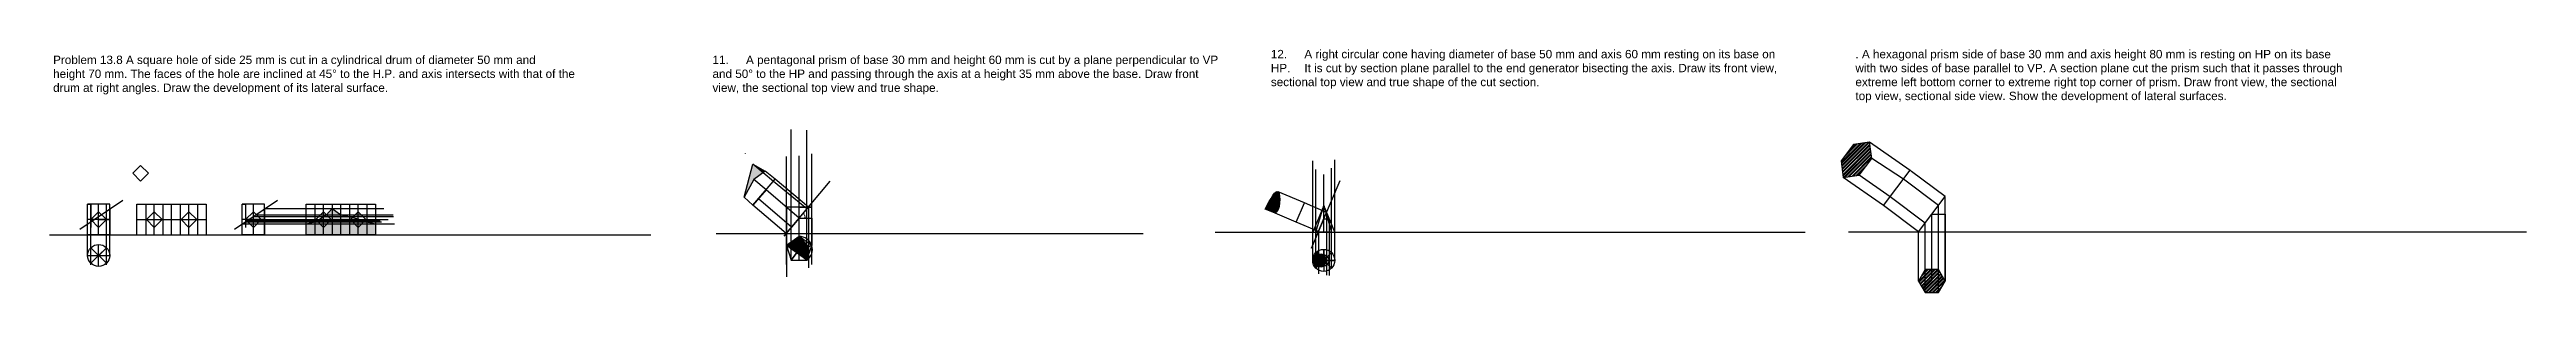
# Model space of a CAD drawing. Header units: millimetres. Extents: x 186 to 71940, y -203 to 575.
# Drawn here: x 39051 to 44660, y -135 to 416 of the extents above; entities that cross this region are included whole.
import ezdxf

# ---------------------------------------------------------------- set-up
doc = ezdxf.new("R2010")
doc.units = ezdxf.units.MM
doc.header["$MEASUREMENT"] = 0
doc.styles.get("Standard").update_dxf_attribs({"font": 'arial.ttf'})
doc.dimstyles.get("Standard").update_dxf_attribs({"dimscale": 10, "dimtxt": 0.18, "dimasz": 0.18, "dimexe": 0.18, "dimexo": 0.0625, "dimgap": 0.09, "dimtad": 0, "dimtih": 1, "dimtoh": 1, "dimdec": 1, "dimzin": 0, "dimdsep": 46, "dimtxsty": 'Standard', "dimcen": 0.09, "dimadec": 0, "dimazin": 0, "dimtfac": 1, "dimtdec": 1, "dimtofl": 0, "dimtmove": 0, "dimatfit": 3, "dimfxl": 1, "dimtolj": 1, "dimtzin": 0, "dimarcsym": 0})

msp = doc.modelspace()

# ---------------------------------------------------------------- texts
at = {"color": 7, "true_color": 0xffffff, "char_height": 18.971, "attachment_point": 1}
for s, insert in [('Problem 13.8 A square hole of side 25 mm is cut in a cylindrical drum of diameter 50 mm and \\Pheight 70 mm. The faces of the hole are inclined at 45° to the H.P. and axis intersects with that of the \\Pdrum at right angles. Draw the development of its lateral surface.', (39059.07, 401.85)), ('11.^IA pentagonal prism of base 30 mm and height 60 mm is cut by a plane perpendicular to VP \\Pand 50° to the HP and passing through the axis at a height 35 mm above the base. Draw front \\Pview, the sectional top view and true shape.', (40552.38, 401.85)), ('12.^IA right circular cone having diameter of base 50 mm and axis 60 mm resting on its base on \\PHP.^IIt is cut by section plane parallel to the end generator bisecting the axis. Draw its front view, \\Psectional top view and true shape of the cut section.', (41816.89, 414.82)), ('. A hexagonal prism side of base 30 mm and axis height 80 mm is resting on HP on its base \\Pwith two sides of base parallel to VP. A section plane cut the prism such that it passes through \\Pextreme left bottom corner to extreme right top corner of prism. Draw front view, the sectional \\Ptop view, sectional side view. Show the development of lateral surfaces.', (43140.75, 414.82))]:
    msp.add_mtext_dynamic_manual_height_columns(s, width=38495.3296, gutter_width=94.86, heights=[151.75], dxfattribs=dict(at, insert=insert))

# ---------------------------------------------------------------- blocks, each defined once
blk = doc.blocks.new('*D115')
at = {"color": 0, "lineweight": -2, "transparency": 16777216}
for start, end in [(33.3912, 42.7531), (7.2469, 17.1506)]:
    blk.add_arc((40748.5, 33.2), 14.2, start, end, dxfattribs=at)
at = {"color": 0, "lineweight": -3, "transparency": 16777216}
for points in [[(40758.8, 42.6), (40759.2, 43.1), (40757.7, 44.1)], [(40763, 35), (40762.4, 35), (40762.8, 33.2)]]:
    blk.add_solid(points, dxfattribs=at)
at = {"layer": 'Defpoints', "color": 0, "lineweight": -3, "transparency": 16777216}
for p in [(40818.9, 117), (40748.5, 33.2), (40748.5, 33.2), (40762.2, 37.3), (40777.1, 33.2)]:
    blk.add_point(p, dxfattribs=at)
at = {"color": 0, "lineweight": -3, "transparency": 16777216, "insert": (40761.5, 39.2), "char_height": 1.8, "attachment_point": 5}
blk.add_mtext('\\A1;50°', dxfattribs=at)

# ---------------------------------------------------------------- dimensions: what is measured, and where the dimension line sits
at = {"color": 2, "lineweight": -3}
dim = msp.add_angular_dim_2l(base=(40762.19, 37.28), line1=((40748.55, 33.2), (40818.87, 117.01)), line2=((40748.55, 33.2), (40777.08, 33.2)), dimstyle='Standard', dxfattribs=at)
dim.commit()
dim.dimension.update_dxf_attribs({"geometry": '*D115', "text_midpoint": (40761.45, 39.21)})

# ---------------------------------------------------------------- hatches: boundary and pattern name
at = {"lineweight": -3, "true_color": 0xffffff, "transparency": 33554687}
h = msp.add_hatch(dxfattribs=at)
h.set_pattern_fill('ANSI32', scale=15, style=0)
h.paths.add_polyline_path([(43108.29, 162.91), (43113.13, 125.82), (43113.16, 125.8), (43149.44, 130.9), (43177.76, 168.42), (43172.93, 205.53), (43136.62, 200.43)])
at = {"lineweight": -3, "true_color": 0xffffff, "transparency": 33554483}
h = msp.add_hatch(color=7, dxfattribs=at)
h.dxf.hatch_style = 1
h.paths.add_polyline_path([(40666.84, 136.41), (40644.04, 155.55), (40623.72, 80.6), (40646.14, 120.81)])
h = msp.add_hatch(color=7, dxfattribs=at)
h.dxf.hatch_style = 1
h.paths.add_polyline_path([(40644.04, 155.55), (40666.84, 136.41), (40671.83, 140.17)])
at = {"lineweight": -3, "transparency": 33554483}
h = msp.add_hatch(color=4, dxfattribs=at)
h.set_gradient(color1=(0, 0, 255), color2=(255, 255, 0), name='SPHERICAL')
edge = h.paths.add_edge_path()
edge.add_spline(control_points=[(41826.55, 44.54), (41838.09, 48.93), (41840.44, 122.66), (41816.33, 76.88), (41804.27, 54)], knot_values=[0, 0, 0, 0, 48.7868242, 97.5488403, 97.5488403, 97.5488403, 97.5488403], degree=3, periodic=0)
edge.add_line((41804.27, 54), (41826.55, 44.54))
at = {"lineweight": -3, "true_color": 0xf8f6b0, "transparency": 33554483}
h = msp.add_hatch(color=51, dxfattribs=at)
h.dxf.hatch_style = 1
h.set_gradient(color1=(0, 0, 255), color2=(255, 255, 0), name='CYLINDER')
h.paths.add_polyline_path([(39651.87, 20.15), (39632.24, 20.15), (39632.24, -4.87), (39651.87, -4.87)])
h.paths.add_polyline_path([(39651.87, 25.09), (39632.24, 20.15), (39651.87, 20.15)])
h.paths.add_polyline_path([(39658.78, 25.09), (39651.87, 25.09), (39651.87, 20.15), (39663.72, 20.15)])
h.paths.add_polyline_path([(39671.49, 12.38), (39663.72, 20.15), (39651.87, 20.15), (39651.87, -4.87), (39671.49, -4.87)])
h.paths.add_polyline_path([(39691.12, 20.15), (39679.18, 20.15), (39671.49, 12.47), (39671.49, -4.87), (39691.12, -4.87)])
h.paths.add_polyline_path([(39710.72, 20.15), (39691.12, 20.15), (39691.12, -4.87), (39710.74, -4.87)])
h.paths.add_polyline_path([(39730.37, 20.15), (39710.74, 20.15), (39710.74, -4.87), (39730.37, -4.87)])
h.paths.add_polyline_path([(39749.99, 12.48), (39749.91, 12.39), (39742.15, 20.15), (39730.37, 20.15), (39730.37, -4.87), (39749.99, -4.87)])
h.paths.add_polyline_path([(39769.62, 20.15), (39757.67, 20.15), (39749.99, 12.48), (39749.99, -4.87), (39769.62, -4.87)])
h.paths.add_polyline_path([(39789.19, 20.15), (39769.62, 20.15), (39769.62, -4.87), (39789.19, -4.87)])
h.paths.add_polyline_path([(39769.62, 25.09), (39769.62, 20.15), (39789.19, 20.15)])
h.paths.add_polyline_path([(39769.62, 25.09), (39762.61, 25.09), (39757.67, 20.15), (39769.62, 20.15)])
h.paths.add_polyline_path([(39762.61, 25.09), (39749.99, 25.09), (39749.99, 20.15), (39757.67, 20.15)])
h.paths.add_polyline_path([(39757.67, 20.15), (39749.99, 20.15), (39749.99, 12.48)], flags=17)
h.paths.add_polyline_path([(39749.99, 20.15), (39742.15, 20.15), (39749.91, 12.39), (39749.99, 12.48)], flags=17)
h.paths.add_polyline_path([(39749.99, 25.09), (39737.2, 25.09), (39742.15, 20.15), (39749.99, 20.15)])
h.paths.add_polyline_path([(39737.2, 25.09), (39730.37, 25.09), (39730.37, 20.15), (39742.15, 20.15)])
h.paths.add_polyline_path([(39730.37, 25.09), (39710.74, 25.09), (39710.74, 20.15), (39730.37, 20.15)])
h.paths.add_polyline_path([(39710.72, 25.09), (39691.12, 25.09), (39691.12, 20.15), (39710.72, 20.15)])
h.paths.add_polyline_path([(39691.12, 25.09), (39684.12, 25.09), (39679.18, 20.15), (39691.12, 20.15)])
h.paths.add_polyline_path([(39679.18, 20.15), (39671.49, 20.15), (39671.49, 12.47)], flags=17)
h.paths.add_polyline_path([(39671.49, 20.15), (39663.72, 20.15), (39671.45, 12.42), (39671.49, 12.47)], flags=17)
h.paths.add_polyline_path([(39671.49, 25.09), (39658.78, 25.09), (39663.72, 20.15), (39671.49, 20.15)])
h.paths.add_polyline_path([(39684.12, 25.09), (39671.49, 25.09), (39671.49, 20.15), (39679.18, 20.15)])
h.paths.add_polyline_path([(39671.49, 27.1), (39656.77, 27.1), (39658.78, 25.09), (39671.49, 25.09)])
h.paths.add_polyline_path([(39686.13, 27.1), (39671.49, 27.1), (39671.49, 25.09), (39684.12, 25.09)])
h.paths.add_polyline_path([(39671.49, 30.07), (39661.05, 30.07), (39656.77, 27.1), (39671.49, 27.1)])
h.paths.add_polyline_path([(39689.1, 30.07), (39671.49, 30.07), (39671.49, 27.1), (39686.13, 27.1)])
h.paths.add_polyline_path([(39671.49, 37.03), (39671.07, 37.03), (39661.08, 30.09), (39671.49, 30.1)])
h.paths.add_polyline_path([(39682.2, 37.03), (39671.49, 37.03), (39671.49, 30.1), (39689.11, 30.11)])
h.paths.add_polyline_path([(39691.12, 37.03), (39682.2, 37.03), (39689.11, 30.11), (39691.12, 30.12)])
h.paths.add_polyline_path([(39691.12, 30.07), (39689.1, 30.07), (39686.13, 27.1), (39691.12, 27.1)])
h.paths.add_polyline_path([(39710.71, 30.07), (39691.12, 30.07), (39691.12, 27.1), (39710.72, 27.1)])
h.paths.add_polyline_path([(39691.12, 27.1), (39686.13, 27.1), (39684.12, 25.09), (39691.12, 25.09)])
h.paths.add_polyline_path([(39710.72, 27.1), (39691.12, 27.1), (39691.12, 25.09), (39710.72, 25.09)])
h.paths.add_polyline_path([(39730.37, 27.1), (39710.74, 27.1), (39710.74, 25.09), (39730.37, 25.09)])
h.paths.add_polyline_path([(39730.37, 30.07), (39710.74, 30.07), (39710.74, 27.1), (39730.37, 27.1)])
h.paths.add_polyline_path([(39749.99, 30.07), (39732.23, 30.07), (39732.23, 30.07), (39735.2, 27.1), (39749.99, 27.1)])
h.paths.add_polyline_path([(39749.99, 27.1), (39735.2, 27.1), (39737.2, 25.09), (39749.99, 25.09)])
h.paths.add_polyline_path([(39735.2, 27.1), (39730.37, 27.1), (39730.37, 25.09), (39737.2, 25.09)])
h.paths.add_polyline_path([(39732.23, 30.07), (39730.37, 30.07), (39730.37, 27.1), (39735.2, 27.1)])
h.paths.add_polyline_path([(39754.37, 30.07), (39749.99, 30.07), (39749.99, 27.1), (39764.61, 27.1)])
h.paths.add_polyline_path([(39764.61, 27.1), (39749.99, 27.1), (39749.99, 25.09), (39762.61, 25.09)])
h.paths.add_polyline_path([(39710.71, 37.03), (39691.12, 37.03), (39691.12, 30.12), (39710.71, 30.13)])
h.paths.add_polyline_path([(39730.37, 37.03), (39710.74, 37.03), (39710.74, 30.07), (39730.37, 30.07)])
h.paths.add_polyline_path([(39710.71, 41.16), (39691.12, 41.16), (39691.12, 37.03), (39710.71, 37.03)])
h.paths.add_polyline_path([(39691.12, 41.16), (39678.07, 41.16), (39682.2, 37.03), (39691.12, 37.03)])
h.paths.add_polyline_path([(39678.07, 41.16), (39671.49, 37.28), (39671.49, 37.03), (39682.2, 37.03)])
h.paths.add_polyline_path([(39691.12, 55.07), (39678.07, 41.16), (39691.12, 41.16)])
h.paths.add_polyline_path([(39691.12, 55.07), (39691.12, 41.16), (39710.71, 41.16), (39710.71, 41.19)])
h.paths.add_polyline_path([(39710.74, 41.16), (39710.74, 37.03), (39730.37, 37.03)])
h.paths.add_polyline_path([(39737.21, 35.04), (39730.37, 37.03), (39730.37, 30.07), (39732.23, 30.07)])
h.paths.add_polyline_path([(39737.21, 35.04), (39732.23, 30.07), (39749.99, 30.07), (39749.99, 31.34)])
at = {"lineweight": -3, "transparency": 33554483}
h = msp.add_hatch(color=5, dxfattribs=at)
h.dxf.hatch_style = 1
h.set_gradient(color1=(0, 0, 255), color2=(255, 255, 0), name='INVSPHERICAL')
h.paths.add_polyline_path([(40748.55, -7.98), (40730.91, -20.79), (40730.91, -32.25), (40748.55, -37.98)])
h.paths.add_polyline_path([(40730.91, -20.79), (40720.01, -28.7), (40730.91, -32.25)])
h.paths.add_polyline_path([(40730.91, -32.25), (40730.91, -36.62), (40743.1, -45.48), (40748.55, -37.98)])
h.paths.add_polyline_path([(40730.91, -32.25), (40720.01, -28.7), (40730.91, -36.62)])
h.paths.add_polyline_path([(40748.55, -37.98), (40743.1, -45.48), (40748.55, -49.43)])
h.paths.add_polyline_path([(40748.55, -37.98), (40748.55, -49.43), (40766.18, -62.25)], flags=17)
h.paths.add_polyline_path([(40766.18, -32.25), (40748.55, -37.98), (40766.18, -62.25)])
h.paths.add_polyline_path([(40766.18, -27.46), (40748.55, -7.98), (40748.55, -37.98), (40766.18, -32.25)])
at = {"lineweight": -3, "true_color": 0xffffff, "transparency": 33554483}
h = msp.add_hatch(color=7, dxfattribs=at)
h.dxf.hatch_style = 1
h.paths.add_polyline_path([(40769.52, -31.16), (40766.18, -32.25), (40766.18, -62.25)])
h.paths.add_polyline_path([(40766.18, -27.46), (40766.18, -32.25), (40769.52, -31.16)])
at = {"lineweight": -3, "transparency": 33554483}
h = msp.add_hatch(color=4, dxfattribs=at)
h.set_gradient(color1=(0, 0, 255), color2=(255, 255, 0), name='SPHERICAL')
edge = h.paths.add_edge_path(flags=17)
edge.add_spline(control_points=[(41924.49, -50.48), (41920.97, -52.91), (41919.17, -57.76), (41919.11, -62.64)], knot_values=[38.6954331, 38.6954331, 38.6954331, 38.6954331, 50.8092693, 50.8092693, 50.8092693, 50.8092693], degree=3, periodic=0)
edge.add_line((41919.11, -62.64), (41924.49, -62.64))
edge.add_line((41924.49, -62.64), (41924.49, -50.48))
edge = h.paths.add_edge_path()
edge.add_spline(control_points=[(41923.79, -51.02), (41923.42, -51.33), (41923.08, -51.66), (41922.75, -52.02)], knot_values=[48.6227414, 48.6227414, 48.6227414, 48.6227414, 49.9744528, 49.9744528, 49.9744528, 49.9744528], degree=3, periodic=0)
edge.add_spline(control_points=[(41924.29, -50.63), (41924.12, -50.75), (41923.96, -50.88), (41923.79, -51.01)], knot_values=[49.9811319, 49.9811319, 49.9811319, 49.9811319, 50.578676, 50.578676, 50.578676, 50.578676], degree=3, periodic=0)
edge.add_spline(control_points=[(41924.3, -50.62), (41924.36, -50.58), (41924.43, -50.53), (41924.49, -50.48)], knot_values=[50.5852146, 50.5852146, 50.5852146, 50.5852146, 50.8092693, 50.8092693, 50.8092693, 50.8092693], degree=3, periodic=0)
edge.add_line((41924.49, -50.48), (41918.97, -44.96))
edge.add_line((41918.97, -44.96), (41918.97, -62.64))
edge.add_line((41918.97, -62.64), (41919.11, -62.64))
edge.add_spline(control_points=[(41919.11, -62.64), (41919.12, -62.17), (41919.14, -61.71), (41919.18, -61.24)], knot_values=[38.6954331, 38.6954331, 38.6954331, 38.6954331, 39.8553982, 39.8553982, 39.8553982, 39.8553982], degree=3, periodic=0)
edge.add_spline(control_points=[(41919.35, -59.8), (41919.28, -60.24), (41919.22, -60.68), (41919.19, -61.13)], knot_values=[39.9487709, 39.9487709, 39.9487709, 39.9487709, 41.0640586, 41.0640586, 41.0640586, 41.0640586], degree=3, periodic=0)
edge.add_spline(control_points=[(41919.6, -58.46), (41919.51, -58.86), (41919.43, -59.27), (41919.36, -59.69)], knot_values=[41.1564179, 41.1564179, 41.1564179, 41.1564179, 42.2137319, 42.2137319, 42.2137319, 42.2137319], degree=3, periodic=0)
edge.add_spline(control_points=[(41920.26, -56.24), (41920.01, -56.93), (41919.79, -57.64), (41919.62, -58.37)], knot_values=[42.2871772, 42.2871772, 42.2871772, 42.2871772, 44.1878183, 44.1878183, 44.1878183, 44.1878183], degree=3, periodic=0)
edge.add_spline(control_points=[(41920.6, -55.42), (41920.49, -55.67), (41920.38, -55.92), (41920.29, -56.18)], knot_values=[44.2473719, 44.2473719, 44.2473719, 44.2473719, 44.959827, 44.959827, 44.959827, 44.959827], degree=3, periodic=0)
edge.add_spline(control_points=[(41921.04, -54.51), (41920.89, -54.79), (41920.75, -55.08), (41920.62, -55.38)], knot_values=[45.0070397, 45.0070397, 45.0070397, 45.0070397, 45.8618746, 45.8618746, 45.8618746, 45.8618746], degree=3, periodic=0)
edge.add_spline(control_points=[(41921.46, -53.76), (41921.32, -53.99), (41921.19, -54.22), (41921.06, -54.46)], knot_values=[45.9079526, 45.9079526, 45.9079526, 45.9079526, 46.6311615, 46.6311615, 46.6311615, 46.6311615], degree=3, periodic=0)
edge.add_spline(control_points=[(41921.82, -53.21), (41921.7, -53.38), (41921.59, -53.55), (41921.48, -53.73)], knot_values=[46.6648099, 46.6648099, 46.6648099, 46.6648099, 47.2320507, 47.2320507, 47.2320507, 47.2320507], degree=3, periodic=0)
edge.add_spline(control_points=[(41922.32, -52.53), (41922.16, -52.74), (41922, -52.95), (41921.84, -53.18)], knot_values=[47.2650834, 47.2650834, 47.2650834, 47.2650834, 48.0053673, 48.0053673, 48.0053673, 48.0053673], degree=3, periodic=0)
edge.add_spline(control_points=[(41922.74, -52.04), (41922.6, -52.19), (41922.47, -52.35), (41922.34, -52.51)], knot_values=[48.0256849, 48.0256849, 48.0256849, 48.0256849, 48.6028223, 48.6028223, 48.6028223, 48.6028223], degree=3, periodic=0)
h.paths.add_polyline_path([(41918.97, -44.96, 0.1989124), (41911.65, -62.64), (41918.97, -62.64)])
h.paths.add_polyline_path([(41918.97, -62.64), (41911.65, -62.64, 0.1989124), (41918.97, -80.32)])
edge = h.paths.add_edge_path(flags=17)
edge.add_line((41924.49, -62.64), (41919.11, -62.64))
edge.add_spline(control_points=[(41919.11, -62.64), (41919.05, -67.59), (41920.77, -72.55), (41924.29, -75)], knot_values=[26.3941174, 26.3941174, 26.3941174, 26.3941174, 38.6954331, 38.6954331, 38.6954331, 38.6954331], degree=3, periodic=0)
edge.add_line((41924.29, -75), (41924.49, -74.79))
edge.add_line((41924.49, -74.79), (41924.49, -62.64))
edge = h.paths.add_edge_path()
edge.add_spline(control_points=[(41924.29, -75), (41917.31, -70.15), (41917.38, -55.36), (41924.49, -50.48)], knot_values=[26.3941174, 26.3941174, 26.3941174, 26.3941174, 50.8092693, 50.8092693, 50.8092693, 50.8092693], degree=3, periodic=0)
edge.add_line((41924.49, -50.48), (41924.49, -40.79))
edge.add_arc((41936.65, -62.64), 25, 119.08824, 135)
edge.add_line((41918.97, -44.96), (41918.97, -80.32))
edge.add_line((41918.97, -80.32), (41924.29, -75))
h = msp.add_hatch(color=4, dxfattribs=at)
h.set_gradient(color1=(0, 0, 255), color2=(255, 255, 0), name='SPHERICAL')
edge = h.paths.add_edge_path()
edge.add_spline(control_points=[(41919.11, -62.64), (41919.17, -57.76), (41920.97, -52.91), (41924.49, -50.48)], knot_values=[38.6954331, 38.6954331, 38.6954331, 38.6954331, 50.8092693, 50.8092693, 50.8092693, 50.8092693], degree=3, periodic=0)
edge.add_line((41924.49, -50.48), (41918.97, -44.96))
edge.add_line((41918.97, -44.96), (41918.97, -62.64))
edge.add_line((41918.97, -62.64), (41919.11, -62.64))
at = {"lineweight": -3, "true_color": 0xffffff, "transparency": 33554483}
h = msp.add_hatch(color=7, dxfattribs=at)
h.set_gradient(color1=(0, 0, 255), color2=(255, 255, 0), name='SPHERICAL')
h.paths.add_polyline_path([(41924.49, -50.48), (41924.49, -62.64), (41936.65, -62.64)], flags=16)
edge = h.paths.add_edge_path()
edge.add_spline(control_points=[(41936.65, -50.14), (41933.32, -48.08), (41928.03, -48.05), (41924.49, -50.48)], knot_values=[0, 0, 0, 0, 12.1588278, 12.1588278, 12.1588278, 12.1588278], degree=3, periodic=0)
edge.add_line((41924.49, -50.48), (41936.65, -62.64))
edge.add_line((41936.65, -62.64), (41936.65, -50.14))
h.paths.add_polyline_path([(41936.65, -62.64), (41924.49, -62.64), (41924.49, -74.79)], flags=17)
edge = h.paths.add_edge_path()
edge.add_line((41936.65, -62.64), (41924.49, -74.79))
edge.add_line((41924.49, -74.79), (41924.49, -75.14))
edge.add_spline(control_points=[(41924.49, -75.14), (41928.03, -77.46), (41933.32, -77.27), (41936.65, -75.14)], knot_values=[0, 0, 0, 0, 12.153901, 12.153901, 12.153901, 12.153901], degree=3, periodic=0)
edge.add_line((41936.65, -75.14), (41936.65, -62.64))
edge = h.paths.add_edge_path()
edge.add_spline(control_points=[(41936.65, -75.14), (41939.19, -73.51), (41940.6, -70.75), (41941.61, -67.6)], knot_values=[4.7015435, 4.7015435, 4.7015435, 4.7015435, 14.0014672, 14.0014672, 14.0014672, 14.0014672], degree=3, periodic=0)
edge.add_line((41941.61, -67.6), (41936.65, -62.64))
edge.add_line((41936.65, -62.64), (41936.65, -75.14))
edge = h.paths.add_edge_path()
edge.add_spline(control_points=[(41941.61, -67.6), (41942.12, -66.01), (41942.54, -64.33), (41942.96, -62.64)], knot_values=[0, 0, 0, 0, 4.7015435, 4.7015435, 4.7015435, 4.7015435], degree=3, periodic=0)
edge.add_line((41942.96, -62.64), (41936.65, -62.64))
edge.add_line((41936.65, -62.64), (41941.61, -67.6))
edge = h.paths.add_edge_path()
edge.add_spline(control_points=[(41942.96, -62.64), (41942.54, -60.95), (41942.13, -59.26), (41941.62, -57.67)], knot_values=[72.2956554, 72.2956554, 72.2956554, 72.2956554, 76.9695644, 76.9695644, 76.9695644, 76.9695644], degree=3, periodic=0)
edge.add_line((41941.62, -57.67), (41936.65, -62.64))
edge.add_line((41936.65, -62.64), (41942.96, -62.64))
edge = h.paths.add_edge_path()
edge.add_spline(control_points=[(41941.62, -57.67), (41940.6, -54.49), (41939.2, -51.72), (41936.65, -50.14)], knot_values=[62.9680971, 62.9680971, 62.9680971, 62.9680971, 72.2956554, 72.2956554, 72.2956554, 72.2956554], degree=3, periodic=0)
edge.add_line((41936.65, -50.14), (41936.65, -62.64))
edge.add_line((41936.65, -62.64), (41941.62, -57.67))
at = {"lineweight": -3, "true_color": 0xffffff, "transparency": 33554687}
h = msp.add_hatch(dxfattribs=at)
h.set_pattern_fill('ANSI32', scale=15, style=0)
h.paths.add_polyline_path([(43328.95, -83.45), (43298.95, -83.45), (43298.95, -135.42), (43328.95, -135.42)])
h.paths.add_polyline_path([(43298.95, -83.45), (43283.95, -109.44), (43298.95, -135.42)])
h.paths.add_polyline_path([(43343.95, -109.44), (43328.95, -83.45), (43328.95, -135.42)])

# ---------------------------------------------------------------- linework, layer by layer
at = {"color": 1, "lineweight": -3}
for p, q in [((40730.91, -62.25), (40730.91, 234.68)), ((40766.18, -62.25), (40766.18, 233.09)), ((40720.01, -71.52), (40720.01, 173.43)), ((40748.55, -62.25), (40748.55, 174.9)), ((40777.08, -71.52), (40777.08, 179.32)), ((41911.65, -62.64), (41911.65, 163.36)), ((41918.97, -80.32), (41918.97, 143.5)), ((41936.65, 1.6), (41936.65, 132.1)), ((41954.33, -80.32), (41954.33, 146.94)), ((41961.65, -62.64), (41961.65, 165.8)), ((39144.52, -72.69), (39144.52, 65.07)), ((39179.87, -72.69), (39179.87, 65.07)), ((39288.29, -4.93), (39288.29, 65.07)), ((39327.54, -4.93), (39327.49, 65.07)), ((39671.49, -4.93), (39671.49, 65.07)), ((39710.74, -4.93), (39710.69, 65.07)), ((43328.95, -135.42), (43328.95, 62.26)), ((43343.95, -109.44), (43343.95, 82.26)), ((39248.99, 30.07), (39327.52, 30.13)), ((39632.19, 30.07), (39710.71, 30.13)), ((41874.48, 24.2), (41826.55, 44.54)), ((43283.95, -109.44), (43283.95, 2.26)), ((43298.95, -135.42), (43298.95, 22.26)), ((43313.95, -109.44), (43313.95, 42.26)), ((39249.04, -4.93), (39327.54, -4.87)), ((39632.24, -4.93), (39710.74, -4.87))]:
    msp.add_line(p, q, dxfattribs=at)
at = {"color": 2, "lineweight": -3}
for p, q in [((40626.89, 179.41), (40627, 179.74)), ((40690.33, 116.7), (40644.04, 155.55)), ((40694.31, 121.31), (40671.83, 140.17)), ((40766.18, 54.21), (40690.33, 116.7)), ((40720.01, -0.81), (40769.52, 58.2)), ((40769.52, 58.2), (40769.52, -79.33)), ((41874.48, 24.2), (41892.95, 67.69)), ((41942.96, 46.46), (41892.95, 67.69)), ((40748.55, 33.2), (40777.08, 33.2)), ((40777.08, 33.2), (40777.08, -28.7)), ((41924.49, 2.97), (41874.48, 24.2)), ((41924.49, 1.6), (41924.49, 5.6)), ((41924.49, 1.6), (41924.49, -93.14)), ((41942.96, 46.46), (41942.96, -96.19)), ((40720.01, -1.8), (40720.01, -99.78))]:
    msp.add_line(p, q, dxfattribs=at)
at = {"color": 9, "lineweight": -3, "true_color": 0xc7c8ca}
for p, q in [((43136.62, 200.43), (43108.29, 162.91)), ((43172.9, 205.53), (43136.62, 200.43)), ((43149.44, 130.9), (43177.76, 168.42)), ((43177.76, 168.42), (43172.91, 205.65)), ((43108.29, 162.91), (43113.14, 125.68)), ((43113.16, 125.8), (43149.44, 130.9))]:
    msp.add_line(p, q, dxfattribs=at)
at = {"color": 4, "lineweight": -3}
for p, q in [((43264.4, 141.58), (43172.91, 205.65)), ((43249.65, 121.74), (43177.76, 168.42)), ((40644.03, 62.95), (40694.31, 121.31)), ((40769.52, 58.2), (40694.31, 121.31)), ((43204.65, 61.74), (43113.16, 125.8)), ((43219.65, 81.74), (43149.44, 130.9)), ((43204.65, 61.74), (43264.65, 141.74)), ((43328.95, 62.26), (43249.65, 121.74)), ((43264.65, 141.74), (43267.92, 139.28)), ((43343.95, 82.26), (43267.92, 139.28)), ((39137.2, 5.03), (39137.2, 65.07)), ((39137.2, 65.07), (39144.52, 65.07)), ((39144.52, 65.07), (39144.52, 12.39)), ((39187.2, 55.07), (39187.2, 65.07)), ((39248.99, -4.93), (39248.99, 65.07)), ((39248.99, 65.07), (39405.99, 65.07)), ((39249.04, -4.93), (39249.04, 65.07)), ((39268.67, 65.07), (39268.67, -4.93)), ((39288.29, -4.93), (39288.29, 65.07)), ((39307.92, 65.07), (39307.92, -4.93)), ((39327.54, -4.93), (39327.54, 65.07)), ((39347.17, 65.07), (39347.17, -4.93)), ((39366.79, -4.93), (39366.79, 65.07)), ((39386.42, 65.07), (39386.42, -4.93)), ((39405.99, 65.07), (39405.99, -4.93)), ((39406.04, 65.07), (39406.04, -4.93)), ((39487.51, 5.03), (39487.51, 65.07)), ((39487.51, 65.07), (39494.83, 65.07)), ((39494.83, 65.07), (39494.83, 12.39)), ((39537.51, 55.07), (39537.51, 65.07)), ((39632.19, -4.93), (39632.19, 65.07)), ((39632.19, 65.07), (39789.19, 65.07)), ((39632.24, -4.93), (39632.24, 65.07)), ((39651.87, 65.07), (39651.87, -4.93)), ((39671.49, -4.93), (39671.49, 65.07)), ((39691.12, 65.07), (39691.12, -4.93)), ((39710.74, -4.93), (39710.74, 65.07)), ((39730.37, 65.07), (39730.37, -4.93)), ((39749.99, -4.93), (39749.99, 65.07)), ((39769.62, 65.07), (39769.62, -4.93)), ((39789.19, 65.07), (39789.19, -4.93)), ((39789.24, 65.07), (39789.24, -4.93)), ((40644.03, 62.95), (40623.72, 80.6)), ((40719.18, -1.8), (40644.03, 62.95)), ((40748.55, 33.2), (40673.85, 97.56)), ((41892.95, 67.69), (41833.82, 92.79)), ((43283.95, 2.26), (43204.65, 61.74)), ((43298.95, 22.26), (43219.65, 81.74)), ((39187.2, 30.07), (39137.2, 30.07)), ((39162.2, -4.93), (39162.2, 30.07)), ((39162.2, 30.07), (39187.2, 30.07)), ((39537.51, 30.07), (39487.51, 30.07)), ((39512.51, -4.93), (39512.51, 30.07)), ((39512.51, 30.07), (39537.51, 30.07)), ((41826.55, 44.54), (41804.27, 54)), ((39248.99, -4.93), (39406.04, -4.93)), ((39632.19, -4.93), (39789.24, -4.93)), ((41924.49, -40.79), (41924.49, -84.49))]:
    msp.add_line(p, q, dxfattribs=at)
at = {"color": 7, "lineweight": -3, "true_color": 0xffffff}
for p, q in [((40623.72, 80.6), (40644.04, 155.55)), ((40646.14, 120.81), (40623.72, 80.6)), ((40644.04, 155.55), (40671.83, 140.17)), ((40671.83, 140.17), (40646.14, 120.81)), ((40673.85, 97.56), (40646.14, 120.81)), ((40748.55, 33.2), (40818.87, 117.01)), ((39187.2, 65.07), (39137.2, 65.07)), ((39162.2, -4.93), (39162.2, 65.07)), ((39187.2, -4.93), (39187.2, 65.07)), ((39537.51, 65.07), (39487.51, 65.07)), ((39512.51, -4.93), (39512.51, 65.07)), ((39537.51, -4.93), (39537.51, 65.07)), ((40644.03, 62.95), (40623.72, 80.6)), ((40673.85, 97.56), (40644.03, 62.95)), ((40731.34, 12.69), (40656.37, 77.29)), ((40748.55, -1.8), (40748.55, 58.2)), ((40748.55, 58.2), (40777.08, 58.2)), ((40777.08, -1.8), (40777.08, 58.2)), ((41936.65, 61.6), (41911.65, 1.6)), ((41918.97, 1.6), (41936.65, 61.6)), ((41936.65, 1.6), (41936.65, 61.6)), ((41961.65, 1.6), (41936.65, 61.6)), ((41936.65, 61.6), (41954.33, 1.6)), ((43283.95, 2.26), (43343.95, 82.26)), ((43343.95, 2.26), (43343.95, 82.26)), ((39137.2, -51.38), (39137.2, 5.07)), ((39137.2, -4.93), (39137.2, 5.07)), ((39162.2, -4.93), (39162.2, 30.07)), ((39187.2, -51.38), (39187.2, 55.07)), ((39187.2, 55.07), (39187.2, -4.93)), ((39487.51, -4.93), (39487.51, 5.07)), ((39512.51, -4.93), (39512.51, 30.07)), ((39537.51, 55.07), (39537.51, -4.93)), ((39632.24, 20.15), (39651.87, 25.09)), ((40748.55, 33.2), (40714.13, -7.82)), ((40748.55, -1.8), (40748.55, 33.2)), ((41690.67, 1.6), (43027.07, 1.6)), ((41911.65, 1.6), (41961.65, 1.6)), ((41954.33, 1.6), (41918.97, 1.6)), ((43125.03, 2.26), (44660.46, 2.26)), ((43283.95, 2.26), (43313.95, 2.26)), ((43313.95, 2.26), (43313.95, 42.26)), ((43313.95, 42.26), (43343.95, 42.26)), ((43313.95, 2.26), (43343.95, 2.26)), ((43343.95, 42.26), (43343.95, -109.44)), ((39050.97, -4.93), (40412.6, -4.93)), ((39137.2, -4.93), (39187.2, -4.93)), ((39187.2, -4.93), (39137.2, -4.93)), ((39137.2, -4.93), (39187.2, -4.93)), ((39137.2, -51.38), (39187.2, -51.38)), ((39179.87, -33.7), (39144.52, -69.06)), ((39162.2, -51.38), (39144.52, -33.7)), ((39144.52, -33.7), (39179.87, -69.06)), ((39162.2, -76.38), (39162.2, -26.38)), ((39162.2, -51.38), (39179.87, -33.7)), ((39487.51, -4.93), (39537.51, -4.93)), ((39537.51, -4.93), (39487.51, -4.93)), ((39487.51, -4.93), (39537.51, -4.93)), ((40720.01, -1.8), (40777.08, -1.8)), ((40720.01, -28.7), (40748.55, -37.98)), ((40748.55, -37.98), (40730.91, -62.25)), ((40730.91, -62.25), (40748.55, -37.98)), ((40748.55, -37.98), (40748.55, -7.98)), ((40748.55, -7.98), (40748.55, -37.98)), ((40748.55, -37.98), (40777.08, -28.7)), ((40777.08, -28.7), (40748.55, -37.98)), ((40748.55, -37.98), (40766.18, -62.25)), ((41954.33, -44.96), (41918.97, -80.32)), ((41936.65, -62.64), (41918.97, -44.96)), ((41918.97, -44.96), (41954.33, -80.32)), ((41924.49, -75.14), (41924.49, -50.48)), ((41936.65, -62.64), (41936.65, -37.64)), ((41936.65, -37.64), (41936.65, -87.64)), ((41936.65, -62.64), (41954.33, -44.96)), ((41961.65, -62.64), (41911.65, -62.64)), ((41936.65, -62.64), (41961.65, -62.64)), ((41936.65, -62.64), (41961.65, -62.64))]:
    msp.add_line(p, q, dxfattribs=at)
at = {"color": 5, "lineweight": -3}
for p, q in [((41936.65, 31.6), (41973.74, 118.99)), ((41936.65, 31.6), (41908.05, -35.77)), ((41920.34, -6.83), (41946.78, 55.48)), ((40720.01, -28.7), (40748.55, -7.98)), ((40766.18, -62.25), (40720.01, -28.7)), ((40769.52, -31.16), (40748.55, -7.98)), ((40769.52, -31.16), (40766.18, -62.25))]:
    msp.add_line(p, q, dxfattribs=at)
at = {"color": 6, "lineweight": -3}
for p, q in [((39119.66, 8.31), (39216.98, 74.01)), ((39366.79, -4.93), (39366.79, 65.07)), ((39469.97, 8.31), (39567.29, 74.01)), ((39749.99, -4.93), (39749.99, 65.07)), ((39327.52, 30.07), (39405.99, 30.07)), ((39710.71, 30.07), (39789.19, 30.07)), ((39327.54, -4.87), (39406.04, -4.87)), ((39710.74, -4.87), (39789.24, -4.87))]:
    msp.add_line(p, q, dxfattribs=at)
at = {"color": 152, "lineweight": -3, "true_color": 0x2776bb}
for p, q in [((40777.08, 58.2), (40720.01, 58.2)), ((40720.01, 58.2), (40720.01, -1.8))]:
    msp.add_line(p, q, dxfattribs=at)
at = {"color": 85, "lineweight": -3, "true_color": 0x58ba48}
for p, q in [((40720.01, -0.81), (40769.52, 58.2)), ((40748.55, 33.2), (40748.55, 56.33)), ((41936.65, 31.6), (41949.15, 31.6)), ((41949.15, 31.6), (41949.15, -96.62))]:
    msp.add_line(p, q, dxfattribs=at)
at = {"color": 51, "lineweight": -3, "true_color": 0xf8f6b0}
for p, q in [((39487.51, 20.15), (39831.96, 20.15)), ((39494.83, 25.09), (39802.6, 25.09)), ((39497.8, 27.1), (39799.53, 27.1)), ((39502.2, 30.07), (39817.89, 30.07)), ((39512.51, 37.03), (39829.63, 37.03)), ((39518.63, 41.16), (39829.29, 41.16)), ((39537.51, 55.07), (39807.94, 55.07)), ((39632.24, -4.87), (39632.24, 20.15)), ((39651.87, 25.09), (39656.77, 27.1)), ((39656.77, 27.1), (39671.07, 37.03)), ((39671.07, 37.03), (39678.07, 41.16)), ((39678.07, 41.16), (39691.12, 55.07)), ((39691.12, 55.07), (39710.74, 41.16)), ((39710.74, 41.16), (39730.37, 37.03)), ((39730.37, 37.03), (39764.61, 27.1)), ((39764.61, 27.1), (39769.62, 25.09)), ((39769.62, 25.09), (39789.19, 20.15)), ((39789.19, 20.15), (39789.24, -4.87)), ((39789.24, -4.87), (39632.24, -4.87))]:
    msp.add_line(p, q, dxfattribs=at)
at = {"color": 2, "lineweight": -3, "true_color": 0xffff00}
msp.add_line((41924.49, 1.6), (41924.5, 2.97), dxfattribs=at)
at = {"lineweight": -3}
msp.add_line((40561.05, -1.8), (41527.38, -1.8), dxfattribs=at)
at = {"color": 4, "lineweight": -3}
for points in [[(39239.37, 135.05), (39257.04, 117.37), (39274.72, 135.05), (39257.04, 152.73)], [(39144.52, 30.07), (39162.2, 12.39), (39179.87, 30.07), (39162.2, 47.75)], [(39270.57, 30.1), (39288.25, 12.42), (39305.93, 30.1), (39288.25, 47.78)], [(39349.03, 30.07), (39366.71, 12.39), (39384.39, 30.07), (39366.71, 47.75)], [(39494.83, 30.07), (39512.51, 12.39), (39530.19, 30.07), (39512.51, 47.75)], [(39653.77, 30.1), (39671.45, 12.42), (39689.13, 30.1), (39671.45, 47.78)], [(39732.23, 30.07), (39749.91, 12.39), (39767.58, 30.07), (39749.91, 47.75)]]:
    msp.add_lwpolyline(points, close=True, dxfattribs=at)
at = {"lineweight": -3}
msp.add_lwpolyline([(40777.08, -28.7), (40748.55, -7.98), (40720.01, -28.7), (40730.91, -62.25), (40766.18, -62.25)], close=True, dxfattribs=at)
at = {"color": 7, "lineweight": -3, "true_color": 0xffffff}
msp.add_lwpolyline([(43298.95, -135.42), (43328.95, -135.42), (43343.95, -109.44), (43328.95, -83.45), (43298.95, -83.45), (43283.95, -109.44)], close=True, dxfattribs=at)
for centre in [(39162.2, -51.38), (41936.65, -62.64)]:
    msp.add_circle(centre, 25, dxfattribs=at)
at = {"color": 2, "lineweight": -3}
msp.add_arc((40748.55, -37.98), 30, 306, 90, dxfattribs=at)
at = {"color": 5, "lineweight": -3}
msp.add_arc((41936.65, -62.64), 12.5, 270, 90, dxfattribs=at)
at = {"color": 4, "lineweight": -3}
msp.add_open_spline([(41804.27, 54), (41816.33, 76.88), (41840.44, 122.66), (41838.09, 48.93), (41826.55, 44.54)], degree=3, knots=[0, 0, 0, 0, 48.7620161, 97.5488403, 97.5488403, 97.5488403, 97.5488403], dxfattribs=at)
at = {"color": 7, "lineweight": -3, "true_color": 0xffffff}
msp.add_spline([(41942.96, -62.64), (41936.65, -75.14), (41924.49, -75.14), (41924.49, -50.48), (41936.65, -50.14), (41942.96, -62.64)], degree=3, dxfattribs=at)

msp.set_redraw_order([(e.dxf.handle, doc.entitydb.next_handle()) for e in msp.query("TEXT MTEXT ATTDEF DIMENSION ARC_DIMENSION")])  # texts and dimensions are drawn at this point

doc.saveas('drawing.dxf')
